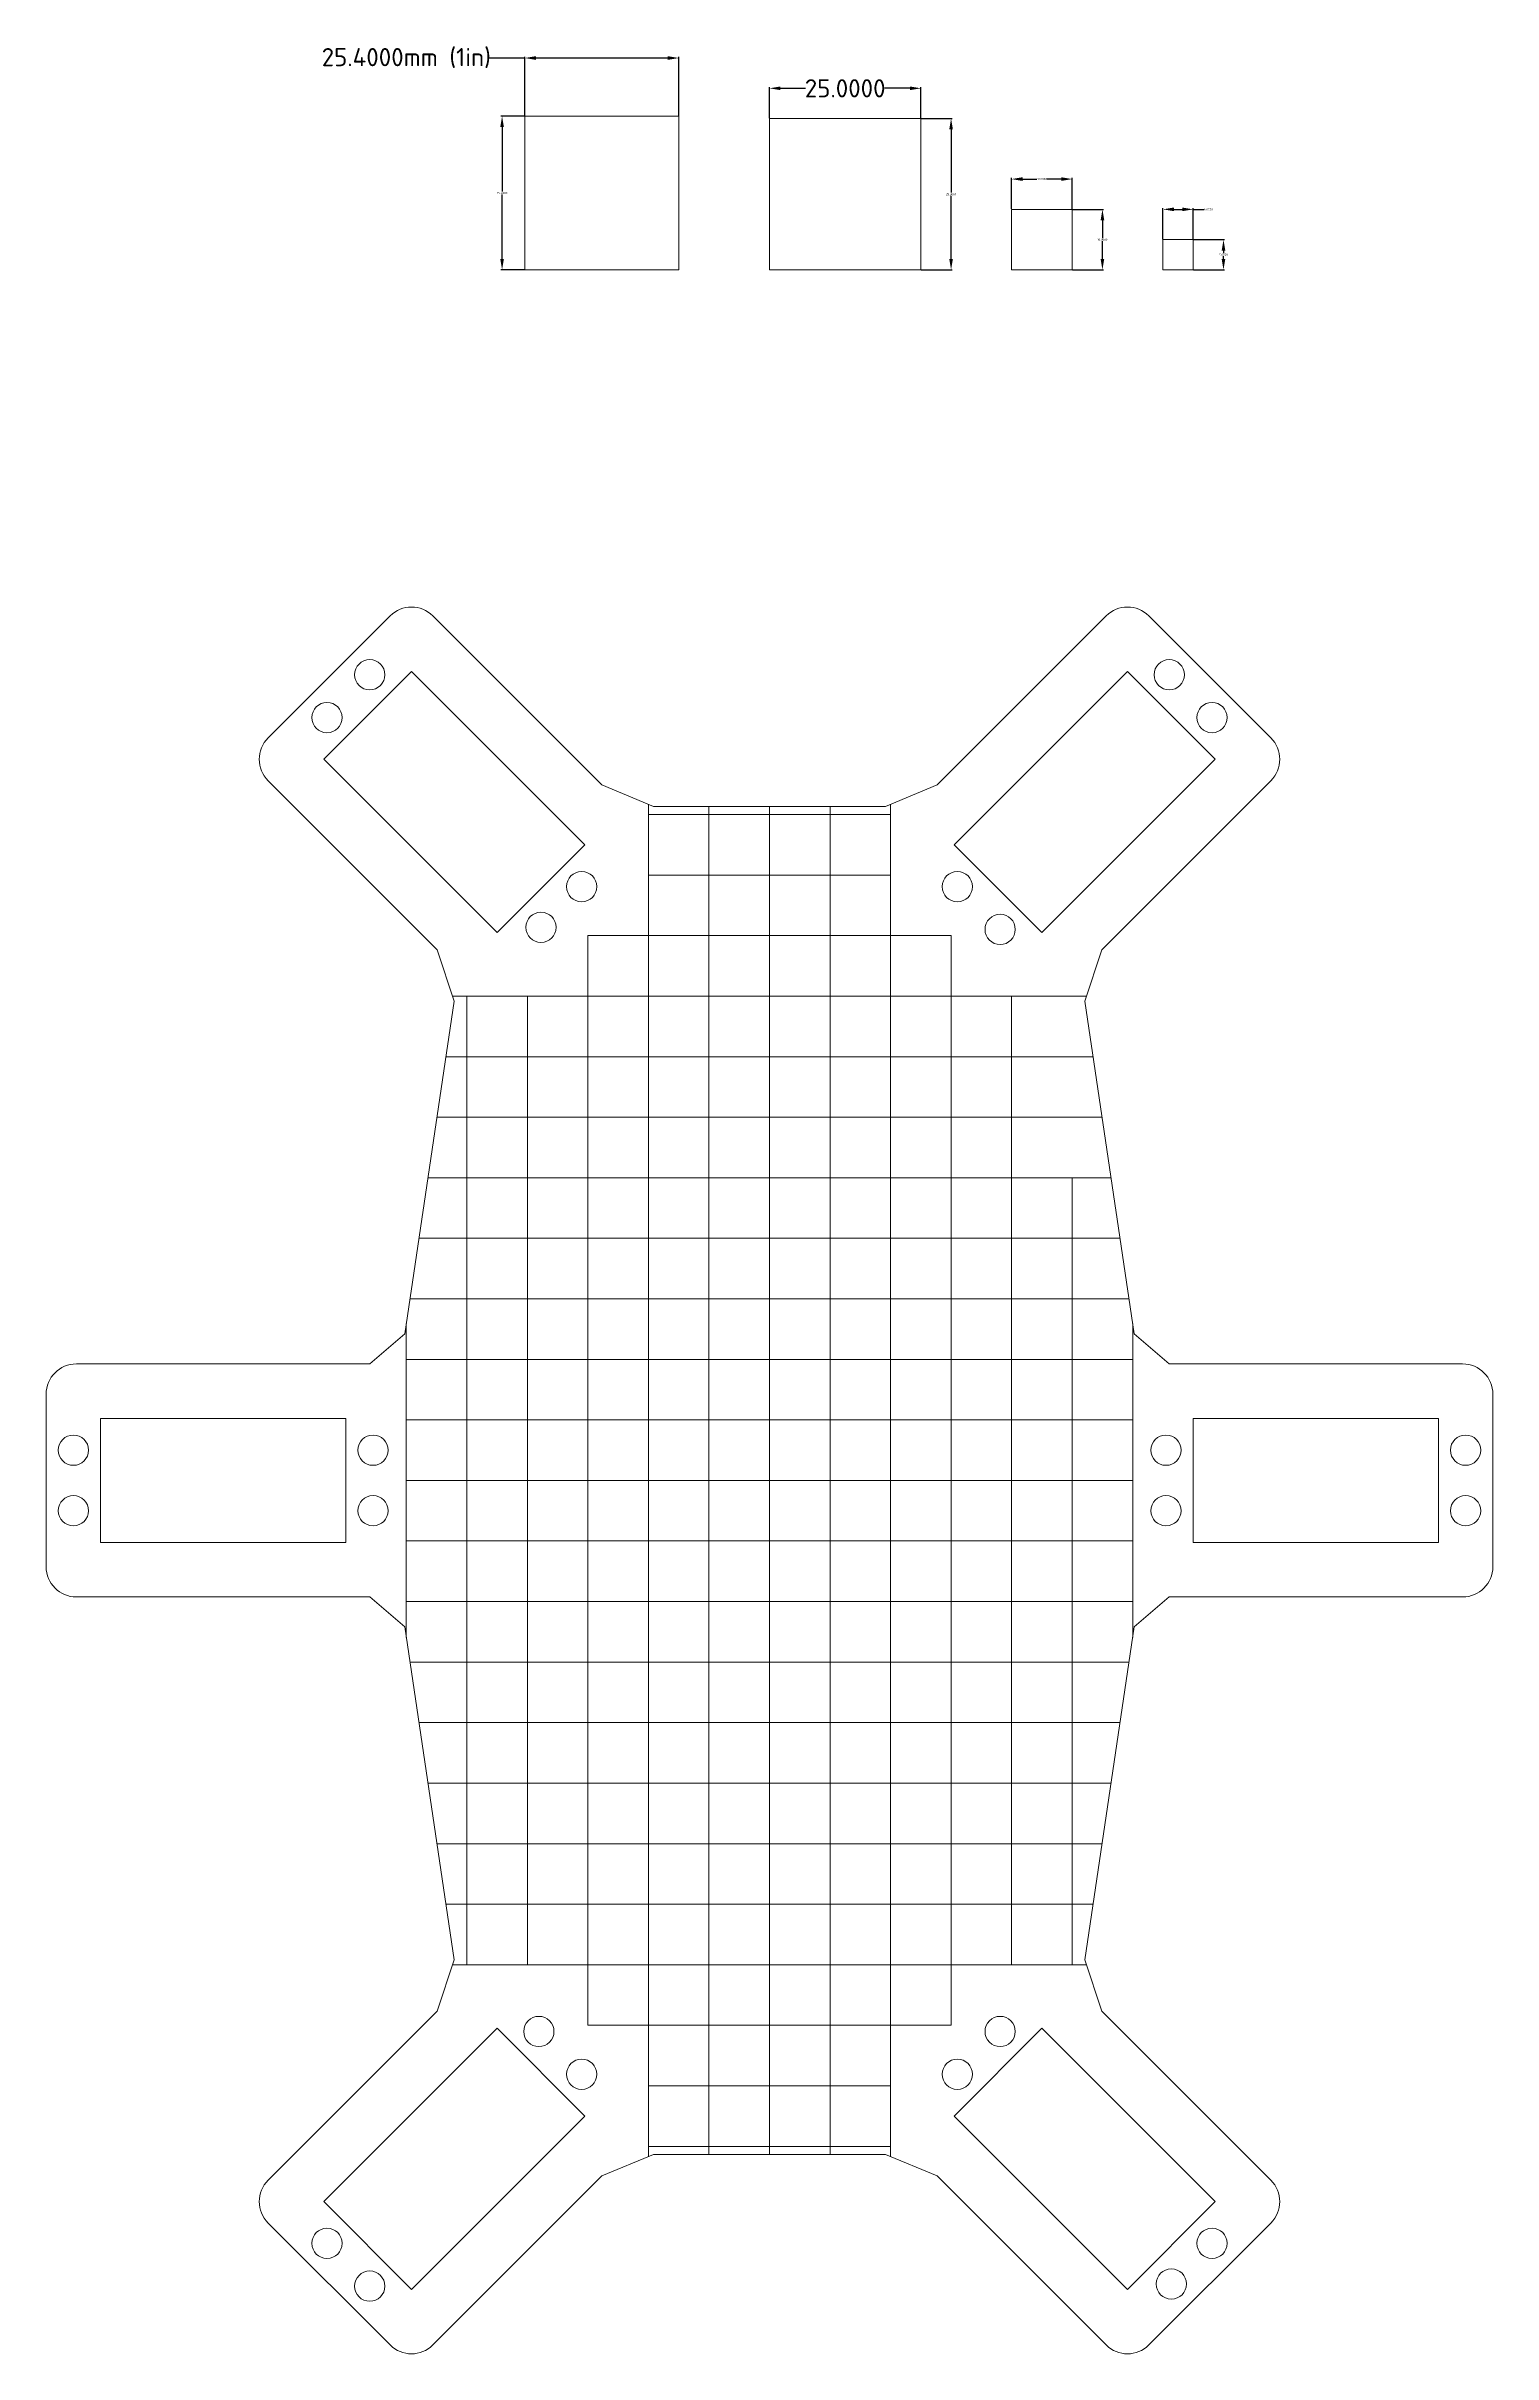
# Model space of a CAD drawing. Header units: millimetres. Extents: x -119 to 494, y -149 to 237.
# Drawn here: x -119.5 to 119.5, y -144.3 to 237 of the extents above; entities that cross this region are included whole.
import ezdxf

# ---------------------------------------------------------------- set-up
doc = ezdxf.new("R2010")
doc.units = ezdxf.units.MM
doc.layers.add('CUT', color=10, linetype='Continuous', lineweight=5)
doc.layers.add('ENGRAVE', color=90, linetype='Continuous', lineweight=5)
doc.styles.get("Standard").update_dxf_attribs({"font": 'isocpeur.ttf'})
doc.dimstyles.get("Standard").update_dxf_attribs({"dimtxt": 0.18, "dimasz": 0.18, "dimexe": 0.18, "dimexo": 0.0625, "dimgap": 0.09, "dimtad": 0, "dimtih": 1, "dimtoh": 1, "dimdec": 4, "dimzin": 0, "dimdsep": 46, "dimtxsty": 'Standard', "dimcen": 0.09, "dimadec": 0, "dimazin": 0, "dimtfac": 1, "dimtdec": 4, "dimtofl": 0, "dimtmove": 0, "dimatfit": 3, "dimfxl": 0, "dimtolj": 1, "dimtzin": 0, "dimarcsym": 0})

# ---------------------------------------------------------------- blocks, each defined once
blk = doc.blocks.new('*D4')
at = {"layer": 'CUT', "color": 0, "lineweight": -2}
for p, q in [((-40.4, 235), (-46.26, 235)), ((-40.4, 225.46), (-40.4, 235.18)), ((-16.8, 235), (-38.6, 235)), ((-15, 225.46), (-15, 235.18))]:
    blk.add_line(p, q, dxfattribs=at)
at = {"layer": 'CUT', "color": 0}
for points in [[(-38.6, 235.3), (-38.6, 234.7), (-40.4, 235)], [(-16.8, 235.3), (-16.8, 234.7), (-15, 235)]]:
    blk.add_solid(points, dxfattribs=at)
at = {"layer": 'Defpoints', "color": 0}
for p in [(-15, 235), (-40.4, 225.4), (-15, 225.4)]:
    blk.add_point(p, dxfattribs=at)
at = {"layer": 'CUT', "color": 0, "insert": (-60, 235), "char_height": 0.35, "attachment_point": 5}
blk.add_mtext('\\A1;{\\H8.5714x;25.4000mm (1in)}', dxfattribs=at)
blk = doc.blocks.new('*D5')
at = {"layer": 'CUT', "color": 0, "lineweight": -2}
for p, q in [((-40.46, 225.4), (-44.36, 225.4)), ((-44.18, 223.6), (-44.18, 212.96)), ((-44.18, 201.8), (-44.18, 212.44)), ((-40.46, 200), (-44.36, 200))]:
    blk.add_line(p, q, dxfattribs=at)
at = {"layer": 'CUT', "color": 0}
for points in [[(-44.48, 223.6), (-43.88, 223.6), (-44.18, 225.4)], [(-44.48, 201.8), (-43.88, 201.8), (-44.18, 200)]]:
    blk.add_solid(points, dxfattribs=at)
at = {"layer": 'Defpoints', "color": 0}
for p in [(-40.4, 225.4), (-44.18, 200), (-40.4, 200)]:
    blk.add_point(p, dxfattribs=at)
at = {"layer": 'CUT', "color": 0, "insert": (-44.18, 212.7), "char_height": 0.35, "attachment_point": 5}
blk.add_mtext('\\A1;25.4000', dxfattribs=at)
blk = doc.blocks.new('*D6')
at = {"layer": 'CUT', "color": 0, "lineweight": -2}
for p, q in [((0, 225.06), (0, 230.18)), ((1.8, 230), (5.96, 230)), ((23.2, 230), (19.04, 230)), ((25, 225.06), (25, 230.18))]:
    blk.add_line(p, q, dxfattribs=at)
at = {"layer": 'CUT', "color": 0}
for points in [[(1.8, 230.3), (1.8, 229.7), (0, 230)], [(23.2, 230.3), (23.2, 229.7), (25, 230)]]:
    blk.add_solid(points, dxfattribs=at)
at = {"layer": 'Defpoints', "color": 0}
for p in [(25, 230), (0, 225), (25, 225)]:
    blk.add_point(p, dxfattribs=at)
at = {"layer": 'CUT', "color": 0, "insert": (12.5, 230), "char_height": 0.35, "attachment_point": 5}
blk.add_mtext('\\A1;{\\H8.5714x;25.0000}', dxfattribs=at)
blk = doc.blocks.new('*D7')
at = {"layer": 'CUT', "color": 0, "lineweight": -2}
for p, q in [((25.06, 225), (30.18, 225)), ((30, 223.2), (30, 212.76)), ((30, 201.8), (30, 212.24)), ((25.06, 200), (30.18, 200))]:
    blk.add_line(p, q, dxfattribs=at)
at = {"layer": 'CUT', "color": 0}
for points in [[(29.7, 223.2), (30.3, 223.2), (30, 225)], [(29.7, 201.8), (30.3, 201.8), (30, 200)]]:
    blk.add_solid(points, dxfattribs=at)
at = {"layer": 'Defpoints', "color": 0}
for p in [(25, 225), (25, 200), (30, 200)]:
    blk.add_point(p, dxfattribs=at)
at = {"layer": 'CUT', "color": 0, "insert": (30, 212.5), "char_height": 0.35, "attachment_point": 5}
blk.add_mtext('\\A1;25.0000', dxfattribs=at)
blk = doc.blocks.new('*D8')
at = {"layer": 'CUT', "color": 0, "lineweight": -2}
for p, q in [((40, 210.06), (40, 215.18)), ((41.8, 215), (44.19, 215)), ((48.2, 215), (45.81, 215)), ((50, 210.06), (50, 215.18))]:
    blk.add_line(p, q, dxfattribs=at)
at = {"layer": 'CUT', "color": 0}
for points in [[(41.8, 215.3), (41.8, 214.7), (40, 215)], [(48.2, 215.3), (48.2, 214.7), (50, 215)]]:
    blk.add_solid(points, dxfattribs=at)
at = {"layer": 'Defpoints', "color": 0}
for p in [(50, 215), (40, 210), (50, 210)]:
    blk.add_point(p, dxfattribs=at)
at = {"layer": 'CUT', "color": 0, "insert": (45, 215), "char_height": 0.35, "attachment_point": 5}
blk.add_mtext('\\A1;10.0000', dxfattribs=at)
blk = doc.blocks.new('*D9')
at = {"layer": 'CUT', "color": 0, "lineweight": -2}
for p, q in [((50.06, 210), (55.18, 210)), ((55, 208.2), (55, 205.26)), ((55, 201.8), (55, 204.74)), ((50.06, 200), (55.18, 200))]:
    blk.add_line(p, q, dxfattribs=at)
at = {"layer": 'CUT', "color": 0}
for points in [[(54.7, 208.2), (55.3, 208.2), (55, 210)], [(54.7, 201.8), (55.3, 201.8), (55, 200)]]:
    blk.add_solid(points, dxfattribs=at)
at = {"layer": 'Defpoints', "color": 0}
for p in [(50, 210), (50, 200), (55, 200)]:
    blk.add_point(p, dxfattribs=at)
at = {"layer": 'CUT', "color": 0, "insert": (55, 205), "char_height": 0.35, "attachment_point": 5}
blk.add_mtext('\\A1;10.0000', dxfattribs=at)
blk = doc.blocks.new('*D10')
at = {"layer": 'CUT', "color": 0, "lineweight": -2}
for p, q in [((65, 205.06), (65, 210.18)), ((66.8, 210), (68.2, 210)), ((70, 205.06), (70, 210.18)), ((70, 210), (71.8, 210))]:
    blk.add_line(p, q, dxfattribs=at)
at = {"layer": 'CUT', "color": 0}
for points in [[(66.8, 210.3), (66.8, 209.7), (65, 210)], [(68.2, 210.3), (68.2, 209.7), (70, 210)]]:
    blk.add_solid(points, dxfattribs=at)
at = {"layer": 'Defpoints', "color": 0}
for p in [(70, 210), (65, 205), (70, 205)]:
    blk.add_point(p, dxfattribs=at)
at = {"layer": 'CUT', "color": 0, "insert": (72.52, 210), "char_height": 0.35, "attachment_point": 5}
blk.add_mtext('\\A1;5.0000', dxfattribs=at)
blk = doc.blocks.new('*D11')
at = {"layer": 'CUT', "color": 0, "lineweight": -2}
for p, q in [((70.06, 205), (75.18, 205)), ((75, 203.2), (75, 202.76)), ((75, 201.8), (75, 202.24)), ((70.06, 200), (75.18, 200))]:
    blk.add_line(p, q, dxfattribs=at)
at = {"layer": 'CUT', "color": 0}
for points in [[(74.7, 203.2), (75.3, 203.2), (75, 205)], [(74.7, 201.8), (75.3, 201.8), (75, 200)]]:
    blk.add_solid(points, dxfattribs=at)
at = {"layer": 'Defpoints', "color": 0}
for p in [(70, 205), (70, 200), (75, 200)]:
    blk.add_point(p, dxfattribs=at)
at = {"layer": 'CUT', "color": 0, "insert": (75, 202.5), "char_height": 0.35, "attachment_point": 5}
blk.add_mtext('\\A1;5.0000', dxfattribs=at)

msp = doc.modelspace()

# ---------------------------------------------------------------- linework, layer by layer
at = {"layer": 'CUT'}
for p, q in [((-62.6777, 142.82987), (-82.83021, 122.67736)), ((-27.67568, 114.89953), (-55.60667, 142.82991)), ((55.60629, 142.83021), (27.67564, 114.89956)), ((82.82987, 122.6777), (62.67736, 142.83021)), ((-73.63782, 119.14182), (-59.14214, 133.63751)), ((-59.14214, 133.63751), (-30.504, 105)), ((30.504, 105), (59.14182, 133.63782)), ((59.14182, 133.63782), (73.63751, 119.14214)), ((-45, 90.504), (-73.63782, 119.14182)), ((73.63751, 119.14214), (45, 90.504)), ((-82.83021, 115.60629), (-54.89949, 87.67557)), ((-27.67568, 114.89953), (-19.14011, 111.36403)), ((19.14011, 111.36403), (27.67564, 114.89956)), ((54.89953, 87.67568), (82.82991, 115.60667)), ((19.14011, 111.36403), (-19.14011, 111.36403)), ((-30.504, 105), (-45, 90.504)), ((45, 90.504), (30.504, 105)), ((-52.0984, 79.19427), (-54.89949, 87.67557)), ((54.89953, 87.67568), (52.09846, 79.19434)), ((-52.0984, 79.19427), (-60.26556, 24.19577)), ((60.26557, 24.19577), (52.09846, 79.19434)), ((-66, 19.25), (-60.26556, 24.19577)), ((60.26557, 24.19577), (66, 19.25)), ((-66, 19.25), (-114.5, 19.25)), ((114.5, 19.25), (66, 19.25)), ((-119.5, 14.25), (-119.5, -14.25)), ((119.5, -14.25), (119.5, 14.25)), ((-110.5, -10.25), (-110.5, 10.25)), ((-110.5, 10.25), (-70, 10.25)), ((-70, 10.25), (-70, -10.25)), ((70, 10.25), (110.5, 10.25)), ((70, -10.25), (70, 10.25)), ((110.5, 10.25), (110.5, -10.25)), ((-70, -10.25), (-110.5, -10.25)), ((110.5, -10.25), (70, -10.25)), ((-114.5, -19.25), (-66, -19.25)), ((-60.26557, -24.19577), (-66, -19.25)), ((66, -19.25), (60.26556, -24.19577)), ((66, -19.25), (114.5, -19.25)), ((-60.26557, -24.19577), (-52.09846, -79.19434)), ((52.0984, -79.19427), (60.26556, -24.19577)), ((-54.89956, -87.67564), (-52.09846, -79.19434)), ((52.0984, -79.19427), (54.89949, -87.67557)), ((-54.89956, -87.67564), (-82.83021, -115.60629)), ((82.83021, -115.60629), (54.89949, -87.67557)), ((-73.63782, -119.14182), (-45, -90.504)), ((-45, -90.504), (-30.504, -105)), ((30.504, -105), (45, -90.504)), ((45, -90.504), (73.63782, -119.14182)), ((-30.50462, -105), (-59.14214, -133.63751)), ((-30.504, -105), (-30.50462, -105)), ((30.50462, -105), (30.504, -105)), ((59.14214, -133.63751), (30.50462, -105)), ((-19.14066, -111.36396), (-27.67619, -114.89949)), ((-19.14066, -111.36396), (19.14066, -111.36396)), ((27.67619, -114.89949), (19.14066, -111.36396)), ((-55.6066, -142.8299), (-27.67619, -114.89949)), ((27.67619, -114.89949), (55.6066, -142.8299)), ((-59.14214, -133.63751), (-73.63782, -119.14182)), ((73.63782, -119.14182), (59.14214, -133.63751)), ((-82.83021, -122.67736), (-62.67767, -142.8299)), ((62.67767, -142.8299), (82.83021, -122.67736))]:
    msp.add_line(p, q, dxfattribs=at)
for points in [[(-15, 200), (-40.4, 200), (-40.4, 225.4), (-15, 225.4)], [(0, 200), (25, 200), (25, 225), (0, 225)], [(40, 200), (50, 200), (50, 210), (40, 210)], [(65, 200), (70, 200), (70, 205), (65, 205)]]:
    msp.add_lwpolyline(points, close=True, dxfattribs=at)
for centre in [(-66.03643, 133.10718), (66.03643, 133.10718), (-73.10749, 126.03612), (73.10749, 126.03612), (-31.03464, 98.1054), (31.03464, 98.1054), (-37.75216, 91.38788), (38.10571, 91.03433), (-115, 5), (-65.5, 5), (65.5, 5), (115, 5), (-115, -5), (-65.5, -5), (65.5, -5), (115, -5), (-38.10571, -91.03433), (38.10571, -91.03433), (-31.03464, -98.1054), (31.03464, -98.1054), (-73.10749, -126.03612), (73.10749, -126.03612), (-66.03643, -133.10718), (66.38998, -132.75363)]:
    msp.add_circle(centre, 2.5, dxfattribs=at)
for centre, start, end in [((-59.14217, 139.29434), 45.0006222, 135), ((59.14182, 139.29468), 45, 135), ((-79.29468, 119.14182), 135, 225), ((79.29434, 119.14217), 315.0006222, 45), ((-114.5, 14.25), 90, 180), ((114.5, 14.25), 0, 90), ((-114.5, -14.25), 180, 270), ((114.5, -14.25), 270, 0), ((-79.29468, -119.14182), 135, 225), ((79.29468, -119.14182), 315, 45), ((-59.14214, -139.29437), 225, 315), ((59.14214, -139.29437), 225, 315)]:
    msp.add_arc(centre, 5, start, end, dxfattribs=at)
at = {"layer": 'ENGRAVE', "linetype": 'Continuous'}
for p, q in [((-20.0025, -111.72095), (-20.0025, 111.72124)), ((-10.00125, -111.36396), (-10.00125, 111.36403)), ((0, -111.36396), (0, 111.36403)), ((10.00125, -111.36396), (10.00125, 111.36403)), ((20.0025, -111.72095), (20.0025, 111.72124)), ((-20.0025, 110.01375), (20.0025, 110.01375)), ((-20.0025, 100.0125), (20.0025, 100.0125)), ((-30.00375, 90.01125), (30.00375, 90.01125)), ((-30.00375, -90.01125), (-30.00375, 90.01125)), ((30.00375, -90.01125), (30.00375, 90.01125)), ((-52.36781, 80.01), (52.36784, 80.01)), ((-50.00625, -80.01), (-50.00625, 80.01)), ((-40.005, -80.01), (-40.005, 80.01)), ((40.005, -80.01), (40.005, 80.01)), ((-53.46243, 70.00875), (53.46249, 70.00875)), ((-54.94759, 60.0075), (54.94764, 60.0075)), ((-56.43276, 50.00625), (56.4328, 50.00625)), ((50.00625, -80.01), (50.00625, 50.00625)), ((-57.91792, 40.005), (57.91795, 40.005)), ((-59.40309, 30.00375), (59.4031, 30.00375)), ((-60.0075, -25.93365), (-60.0075, 25.93359)), ((60.0075, -25.93359), (60.0075, 25.93365)), ((-60.0075, 20.0025), (60.0075, 20.0025)), ((-60.0075, 10.00125), (60.0075, 10.00125)), ((-60.0075, 0), (60.0075, 0)), ((-60.0075, -10.00125), (60.0075, -10.00125)), ((-60.0075, -20.0025), (60.0075, -20.0025)), ((-59.4031, -30.00375), (59.40309, -30.00375)), ((-57.91795, -40.005), (57.91792, -40.005)), ((-56.4328, -50.00625), (56.43276, -50.00625)), ((-54.94764, -60.0075), (54.94759, -60.0075)), ((-53.46249, -70.00875), (53.46243, -70.00875)), ((-52.36785, -80.01), (52.36781, -80.01)), ((-30.00375, -90.01125), (30.00375, -90.01125)), ((-20.0025, -100.0125), (20.0025, -100.0125)), ((-20.0025, -110.01375), (20.0025, -110.01375))]:
    msp.add_line(p, q, dxfattribs=at)

# ---------------------------------------------------------------- dimensions: what is measured, and where the dimension line sits
at = {"layer": 'CUT'}
dim = msp.add_linear_dim(base=(-15, 235), p1=(-40.4, 225.4), p2=(-15, 225.4), text='{\\H8.5714x;<>mm (1in)}', dimstyle='Standard', override={"dimtxt": 0.35, "dimasz": 1.8}, dxfattribs=at)
dim.commit()
dim.dimension.update_dxf_attribs({"geometry": '*D4', "text_midpoint": (-60, 235), "dimtype": 160})
dim = msp.add_linear_dim(base=(25, 230), p1=(0, 225), p2=(25, 225), text='{\\H8.5714x;<>}', dimstyle='Standard', override={"dimtxt": 0.35, "dimasz": 1.8}, dxfattribs=at)
dim.commit()
dim.dimension.update_dxf_attribs({"geometry": '*D6', "text_midpoint": (12.5, 230)})
for base, p1, p2, picture, middle in [((-44.18386, 200), (-40.4, 225.4), (-40.4, 200), '*D5', (-44.18386, 212.7)), ((30, 200), (25, 225), (25, 200), '*D7', (30, 212.5)), ((55, 200), (50, 210), (50, 200), '*D9', (55, 205)), ((75, 200), (70, 205), (70, 200), '*D11', (75, 202.5))]:
    dim = msp.add_linear_dim(base=base, p1=p1, p2=p2, angle=90, dimstyle='Standard', override={"dimtxt": 0.35, "dimasz": 1.8}, dxfattribs=at)
    dim.commit()
    dim.dimension.update_dxf_attribs({"geometry": picture, "text_midpoint": middle})
for base, p1, p2, picture, middle in [((50, 215), (40, 210), (50, 210), '*D8', (45, 215)), ((70, 210), (65, 205), (70, 205), '*D10', (72.52, 210))]:
    dim = msp.add_linear_dim(base=base, p1=p1, p2=p2, dimstyle='Standard', override={"dimtxt": 0.35, "dimasz": 1.8}, dxfattribs=at)
    dim.commit()
    dim.dimension.update_dxf_attribs({"geometry": picture, "text_midpoint": middle})

doc.saveas('drawing.dxf')
